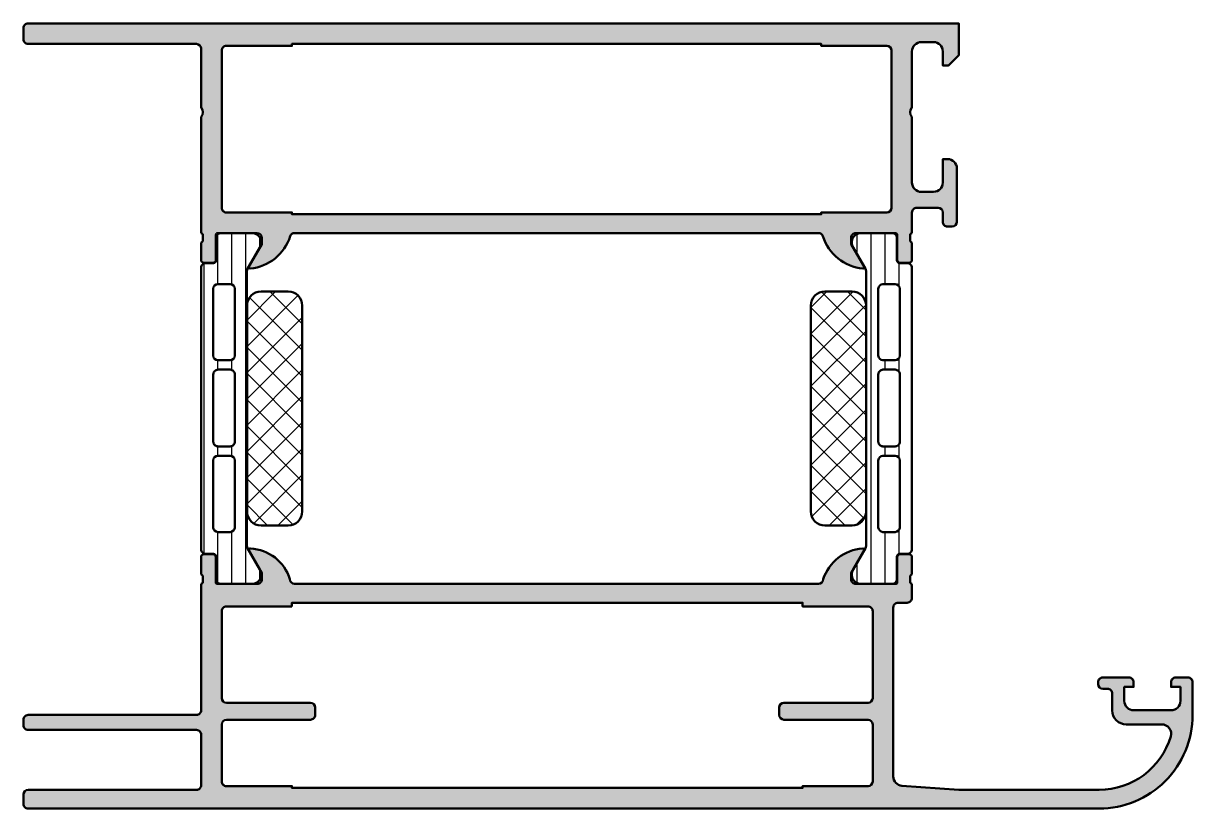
# Model space of a CAD drawing. Extents: x 0 to 125, y 11 to 95.
import ezdxf

# ---------------------------------------------------------------- set-up
doc = ezdxf.new("R2010")
doc.units = 0
for name, color, linetype, lineweight in [('0S-Alu contour', 7, 'Continuous', 50), ('0S-Alu hatch', 252, 'Continuous', 25), ('0S-Plastic contour', 254, 'Continuous', 50), ('0S-Plastic hatch', 253, 'Continuous', 25), ('0S-PT contour', 91, 'Continuous', 50), ('0S-PT hatch', 103, 'Continuous', 25)]:
    doc.layers.add(name, color=color, linetype=linetype, lineweight=lineweight)
pattern_1 = [(135, (0, 0), (-1.403165018917055, -1.403165018917055), []), (225, (0, 0), (1.403165018917055, -1.403165018917055), [])]
pattern_2 = [(90, (0, 0), (-1.4859, 0), [])]

# ---------------------------------------------------------------- blocks, each defined once
blk = doc.blocks.new('375170__E9F2CC2F_54C3_4A92_A53A_FCB53BF74B36_')
at = {"layer": '0S-Alu hatch'}
h = blk.add_hatch(color=256, dxfattribs=at)
edge = h.paths.add_edge_path()
edge.add_line((19.00003051755967, 34.99999389646745), (19.00003051755968, 21.49999430886935))
edge.add_ellipse((18.50003051755968, 21.49999430886936), major_axis=(-0.5, 0), ratio=1, start_angle=89.99995274224051, end_angle=180, ccw=False)
edge.add_line((18.50003010515793, 20.99999430886953), (0.500091552734375, 21.00000915528168))
edge.add_arc((0.4998640536478831, 20.50023665436817), 0.4997725526928994, 89.97391865984036, 180.0260813401605)
edge.add_line((9.15527343749e-05, 20.50000915528167), (9.1552734375e-05, 19.90001068116062))
edge.add_arc((0.4998751685395697, 19.89979429696577), 0.4997836626475842, 179.9751934638225, 270.024806536173)
edge.add_line((0.5000915527344288, 19.40001068116058), (18.50009155273437, 19.40001068116058))
edge.add_ellipse((18.50032925798192, 18.90024838640812), major_axis=(-0.4997623512831144, 0), ratio=1, start_angle=179.9727480312785, end_angle=270.02725196872245, ccw=False)
edge.add_line((19.00009155273437, 18.90001068116059), (19.00000000000003, 13.50000000000824))
edge.add_ellipse((18.50000287263183, 13.49999712737644), major_axis=(-0.4999971273764521, 0), ratio=1, start_angle=89.99967081875508, end_angle=180.0003291815056, ccw=False)
edge.add_line((18.50000000000005, 13.00000000000824), (0.5000000000000142, 13.00000000000824))
edge.add_arc((0.5000693414750605, 12.49993065853321), 0.5000693462826064, 90.00794484586515, 179.992055154107)
edge.add_line((2.76e-14, 12.5000000000085), (2.84e-14, 11.50000000000823))
edge.add_arc((0.4999971273682319, 11.49999712737644), 0.4999971273764556, 179.9996708184944, 270.0003291812471)
edge.add_line((0.5000000000000265, 11.00000000000824), (114.9999348397257, 10.9999527674378))
edge.add_arc((114.9999389648434, 20.99995276743696), 10.00000000000001, 269.9999763648169, 360)
edge.add_line((124.9999389648434, 20.99995276743696), (124.9999389648435, 24.49995117188381))
edge.add_arc((124.4998901367189, 24.49995117188375), 0.5000488281245908, 0, 90.0000000000016)
edge.add_line((124.4998901367189, 25.00000000000834), (123.1998901367186, 25.00000000000824))
edge.add_arc((123.1998901367186, 24.50000000000829), 0.4999999999999574, 89.99999999999186, 180)
edge.add_line((122.6998901367186, 24.50000000000829), (122.6998901367188, 24.00000000000847))
edge.add_line((122.6998901367188, 24.00000000000847), (123.6998901367188, 24.00000000000836))
edge.add_line((123.6998901367188, 24.00000000000836), (123.6998901367184, 22.50000000000826))
edge.add_ellipse((122.6998901367187, 22.50000000000806), major_axis=(-0.9999999999996447, 0), ratio=1, start_angle=90.00000000000978, end_angle=180, ccw=False)
edge.add_line((122.6998901367189, 21.50000000000842), (118.6998901367187, 21.50000000000841))
edge.add_ellipse((118.6998901367186, 22.50000000000841), major_axis=(-1.000000000000003, 0), ratio=1, start_angle=0, end_angle=90.00000000000978, ccw=False)
edge.add_line((117.6998901367185, 22.50000000000841), (117.6998901367187, 24.00000000000853))
edge.add_line((117.6998901367187, 24.00000000000853), (118.6998901367187, 24.00000000000853))
edge.add_line((118.6998901367187, 24.00000000000853), (118.6998901367187, 24.50000000000822))
edge.add_arc((118.1998901367184, 24.50000000000823), 0.5000000000002416, 0, 90.00000000000813)
edge.add_line((118.1998901367184, 25.00000000000848), (115.399901870912, 25.00000000000833))
edge.add_arc((115.399901870912, 24.50000000000837), 0.499999999999961, 89.99999999999022, 180)
edge.add_line((114.899901870912, 24.50000000000837), (114.8999018709121, 24.3000000000086))
edge.add_arc((115.399901870912, 24.30000000000842), 0.4999999999998864, 180, 269.9999999999838)
edge.add_line((115.3999018709118, 23.80000000000853), (115.8999901367187, 23.80000000000856))
edge.add_ellipse((115.8999901367187, 23.30004882813356), major_axis=(-0.4999511718750079, 0), ratio=1, start_angle=180, end_angle=270.0000000000098, ccw=False)
edge.add_line((116.3999413085937, 23.30004882813356), (116.3998413085936, 21.4838867187586))
edge.add_arc((117.8864535606818, 21.48654015184508), 1.486614620123786, 180.1022663141738, 270.5198399252657)
edge.add_line((117.899941308594, 19.99998671875831), (121.7081530195775, 19.99998671875846))
edge.add_ellipse((121.7081530195776, 18.9999867187584), major_axis=(-1.000000000000067, 0), ratio=1, start_angle=163.3987403841094, end_angle=270.00000000000324, ccw=False)
edge.add_ellipse((115.0000877288006, 20.99984879147181), major_axis=(-7.999827730365715, 0), ratio=1, start_angle=89.99891089800309, end_angle=163.399149617965, ccw=False)
edge.add_line((114.9999356647493, 13.00002106255135), (99.99987792968749, 13.00000000000833))
edge.add_line((99.99987792968749, 13.00000000000833), (93.92864990234389, 13.43365478516458))
edge.add_ellipse((93.99999211360534, 14.4312211637248), major_axis=(-1.000114188851172, 0), ratio=1, start_angle=0.005690972194997812, end_angle=85.90938486875058, ccw=False)
edge.add_line((92.9998779296876, 14.43112182618058), (92.99987792968756, 32.50000000000833))
edge.add_ellipse((93.49987505705572, 32.50000287264015), major_axis=(-0.499997127376413, 0), ratio=1, start_angle=-90.00032918124731, end_angle=0.0003291815056059022, ccw=False)
edge.add_line((93.49987792968751, 33.00000000000831), (94.49987792968753, 33.00000000000832))
edge.add_arc((94.49995299743463, 33.49992493226122), 0.4999249378889153, 269.9913965782124, 360.0086034217582)
edge.add_line((94.99987792968754, 33.50000000000807), (94.99987792968741, 34.99999389649275))
edge.add_ellipse((95.07871437623047, 35.26751448848583), major_axis=(-0.2788950563273956, 0), ratio=1, start_angle=-1.1645893741015811, end_angle=73.58012358050388, ccw=False)
edge.add_line((94.79987692968746, 35.27318289648422), (94.79987692968741, 35.72677689648423))
edge.add_ellipse((95.07874502533056, 35.73243755596129), major_axis=(-0.2789255417371292, 0), ratio=1, start_angle=-73.5754054446453, end_angle=1.1628700728862214, ccw=False)
edge.add_line((94.9998779296874, 35.99998089648421), (94.99987792968747, 37.87999189649273))
edge.add_arc((94.69987792968745, 37.87999189649271), 0.3000000000000256, 0, 90.00000000000273)
edge.add_line((94.69987792968742, 38.17999189649274), (93.71990361064466, 38.17999189649274))
edge.add_arc((93.71990361064465, 37.87999189649272), 0.3000000000000185, 89.99999999999729, 180)
edge.add_line((93.41990361064464, 37.87999189649272), (93.41990361064464, 35.11999389649272))
edge.add_ellipse((93.29990395635068, 35.11999389649273), major_axis=(-0.1199996542939629, 0), ratio=1, start_angle=90, end_angle=180, ccw=False)
edge.add_line((93.29990395635068, 34.99999424219877), (88.99993896484366, 35.00000915528176))
edge.add_ellipse((88.9998763777937, 35.49994656655453), major_axis=(-0.4999374151903972, 0), ratio=1, start_angle=-0.005424290261998976, end_angle=90.00717284547329, ccw=False)
edge.add_line((88.4999389648437, 35.49999389649236), (88.49993896484379, 36.20000610352403))
edge.add_line((88.49993896484379, 36.20000610352403), (89.88818359374999, 38.60451660157089))
edge.add_arc((89.76427319206377, 38.66238636747485), 0.136757805816762, 334.9660556419678, 464.9187876600147)
edge.add_arc((90.07895368364635, 33.98374633656797), 4.82349489250708, 94.15979931471048, 161.6786476195481)
edge.add_ellipse((84.99990127593568, 35.5000621075794), major_axis=(-0.5000682111381236, 0), ratio=1, start_angle=90.00082166178203, end_angle=179.9921846514032, ccw=False)
edge.add_line((84.9999084472656, 34.9999938964927), (29, 34.99999389649264))
edge.add_ellipse((29.00002234072732, 35.50004675709289), major_axis=(-0.5000528610993044, 0), ratio=1, start_angle=0.0060567383076772785, end_angle=89.99744021185228, ccw=False)
edge.add_arc((24.02202366045532, 34.11344144167603), 4.687699488493861, 17.2046315120281, 86.95772332088903)
edge.add_arc((24.23271141164678, 38.66484806742818), 0.1351674869144616, 73.62730911676562, 206.5094870657153)
edge.add_line((24.11175537109374, 38.60451660157077), (25.49996948242186, 36.20000610352389))
edge.add_line((25.49996948242186, 36.20000610352389), (25.49996948242188, 35.49999389649265))
edge.add_ellipse((25.00002050722892, 35.49995813133334), major_axis=(-0.4999489764722381, 0), ratio=1, start_angle=89.99764980483258, end_angle=180.0040988036674, ccw=False)
edge.add_line((24.99999999999997, 35.0000091552817), (20.70000483660246, 34.99999389646746))
edge.add_ellipse((20.70000483660246, 35.11999389646746), major_axis=(-0.1200000000000045, 0), ratio=1, start_angle=0, end_angle=89.9999999999983, ccw=False)
edge.add_line((20.58000483660245, 35.11999389646746), (20.58000483660245, 37.87999189646746))
edge.add_arc((20.28000483660247, 37.87999189646745), 0.2999999999999865, 0, 89.99999999999864)
edge.add_line((20.28000483660248, 38.17999189646744), (19.30003051755967, 38.17999189646744))
edge.add_arc((19.30003051755966, 37.87999189646746), 0.2999999999999829, 89.99999999999935, 180)
edge.add_line((19.00003051755968, 37.87999189646746), (19.00003051755968, 35.99998089645894))
edge.add_ellipse((18.92116342191651, 35.73243755593602), major_axis=(-0.2789255417371364, 0), ratio=1, start_angle=178.8371299271139, end_angle=253.575405444645, ccw=False)
edge.add_line((19.20003151755967, 35.72677689645896), (19.20003151755968, 35.27318289645895))
edge.add_ellipse((18.92119407101663, 35.26751448846057), major_axis=(-0.2788950563274343, 0), ratio=1, start_angle=106.4198764194922, end_angle=181.1645893740982, ccw=False)
edge = h.paths.add_edge_path()
edge.add_line((28.69998168945313, 32.59999694825046), (28.69998168945314, 32.99999389649265))
edge.add_line((28.69998168945314, 32.99999389649265), (83.29995727539067, 32.99999389649267))
edge.add_line((83.29995727539067, 32.99999389649267), (83.29995727539065, 32.59999694825052))
edge.add_line((83.29995727539065, 32.59999694825052), (90.29992675781241, 32.59999694825052))
edge.add_ellipse((90.29992963044425, 32.0999998208823), major_axis=(-0.499997127376477, 0), ratio=1, start_angle=179.9996708184945, end_angle=270.00032918125214, ccw=False)
edge.add_line((90.7999267578125, 32.09999694824825), (90.79992675781253, 22.79999694825055))
edge.add_ellipse((90.29992675781254, 22.79999694825054), major_axis=(-0.5, 0), ratio=1, start_angle=90.00000000000159, end_angle=180, ccw=False)
edge.add_line((90.29992675781256, 22.29999694825055), (81.29992675781251, 22.29999694825057))
edge.add_arc((81.29992675781251, 21.79999694825057), 0.4999999999999929, 90, 180)
edge.add_line((80.7999267578125, 21.79999694825057), (80.79992675781251, 20.99999694825053))
edge.add_arc((81.29992675781251, 20.99999694825052), 0.5, 180, 269.9999999999984)
edge.add_line((81.29992675781251, 20.49999694825053), (90.2998650127458, 20.49999694825053))
edge.add_ellipse((90.2998650127458, 19.99999694825053), major_axis=(-0.4999999999999929, 0), ratio=1, start_angle=180.0005615442633, end_angle=270, ccw=False)
edge.add_line((90.7998650127218, 20.00000184864868), (90.7999267578125, 13.89999389649268))
edge.add_ellipse((90.29985741633746, 13.90006323796774), major_axis=(-0.5000693462826135, 0), ratio=1, start_angle=90.00794484586612, end_angle=179.9920551541988, ccw=False)
edge.add_line((90.29992675781251, 13.3999938964927), (83.29995727539065, 13.3999938964927))
edge.add_line((83.29995727539065, 13.3999938964927), (83.29995727539067, 13.19999694825051))
edge.add_line((83.29995727539067, 13.19999694825051), (28.69998168945314, 13.19999694825046))
edge.add_line((28.69998168945314, 13.19999694825046), (28.69998168945313, 13.39999389649264))
edge.add_line((28.69998168945313, 13.39999389649264), (21.70001220703126, 13.39999389649262))
edge.add_ellipse((21.70000933439946, 13.89999102386906), major_axis=(-0.4999971273847015, 0), ratio=1, start_angle=-0.0003291815056059022, end_angle=90.00032918124731, ccw=False)
edge.add_line((21.20001220702301, 13.89999389650312), (21.20001220703065, 19.99999694825105))
edge.add_ellipse((21.70001220703065, 19.99999694825044), major_axis=(-0.5, 0), ratio=1, start_angle=270, end_angle=360, ccw=False)
edge.add_line((21.70001220703065, 20.49999694825044), (30.70001220703125, 20.49999694825044))
edge.add_arc((30.70001220703125, 20.99999694825045), 0.5000000000000071, 269.9999999999996, 360)
edge.add_line((31.20001220703126, 20.99999694825045), (31.20001220703125, 21.79999694825049))
edge.add_arc((30.70001220703126, 21.79999694825049), 0.4999999999999929, 0, 90)
edge.add_line((30.70001220703126, 22.29999694825048), (21.70001220703125, 22.29999694825045))
edge.add_ellipse((21.70001220703125, 22.79999694825045), major_axis=(-0.5, 0), ratio=1, start_angle=0, end_angle=89.9999999999996, ccw=False)
edge.add_line((21.20001220703125, 22.79999694825045), (21.20001220703125, 32.09999694825046))
edge.add_ellipse((21.69993713928405, 32.10007201599764), major_axis=(-0.4999249378888087, 0), ratio=1, start_angle=-90.00860342179698, end_angle=0.00860342180050111, ccw=False)
edge.add_line((21.70001220703124, 32.59999694825044), (28.69998168945313, 32.59999694825046))
at = {"layer": '0S-Alu contour', "color": 7}
for points in [[(19.00003051755968, 37.87999189646746), (19.00003051755968, 35.99998089645894)], [(20.28000483660248, 38.17999189646744), (19.30003051755967, 38.17999189646744)], [(20.58000483660245, 35.11999389646746), (20.58000483660245, 37.87999189646746)], [(24.11175537109374, 38.60451660157077), (25.49996948242186, 36.20000610352389), (25.49996948242188, 35.49999389649265)], [(88.4999389648437, 35.49999389649236), (88.49993896484379, 36.20000610352403), (89.88818359374999, 38.60451660157089)], [(93.41990361064464, 37.87999189649272), (93.41990361064464, 35.11999389649272)], [(94.69987792968742, 38.17999189649274), (93.71990361064466, 38.17999189649274)], [(94.9998779296874, 35.99998089648421), (94.99987792968747, 37.87999189649273)], [(19.20003151755967, 35.72677689645896), (19.20003151755968, 35.27318289645895)], [(94.79987692968746, 35.27318289648422), (94.79987692968741, 35.72677689648423)], [(19.00003051755967, 34.99999389646745), (19.00003051755968, 21.49999430886935)], [(24.99999999999997, 35.0000091552817), (20.70000483660246, 34.99999389646746)], [(84.9999084472656, 34.9999938964927), (29, 34.99999389649264)], [(93.29990395635068, 34.99999424219877), (88.99993896484366, 35.00000915528176)], [(94.99987792968754, 33.50000000000807), (94.99987792968741, 34.99999389649275)], [(21.70001220703124, 32.59999694825044), (28.69998168945313, 32.59999694825046)], [(28.69998168945313, 32.59999694825046), (28.69998168945314, 32.99999389649265), (83.29995727539067, 32.99999389649267), (83.29995727539065, 32.59999694825052), (90.29992675781241, 32.59999694825052)], [(93.49987792968751, 33.00000000000831), (94.49987792968753, 33.00000000000832)], [(21.20001220703125, 22.79999694825045), (21.20001220703125, 32.09999694825046)], [(90.7999267578125, 32.09999694824825), (90.79992675781253, 22.79999694825055)], [(92.9998779296876, 14.43112182618058), (92.99987792968756, 32.50000000000833)], [(114.899901870912, 24.50000000000837), (114.8999018709121, 24.3000000000086)], [(118.1998901367184, 25.00000000000848), (115.399901870912, 25.00000000000833)], [(115.3999018709118, 23.80000000000853), (115.8999901367187, 23.80000000000856)], [(117.6998901367185, 22.50000000000841), (117.6998901367187, 24.00000000000853), (118.6998901367187, 24.00000000000853), (118.6998901367187, 24.50000000000822)], [(122.6998901367186, 24.50000000000829), (122.6998901367188, 24.00000000000847), (123.6998901367188, 24.00000000000836), (123.6998901367184, 22.50000000000826)], [(124.4998901367189, 25.00000000000834), (123.1998901367186, 25.00000000000824)], [(124.9999389648434, 20.99995276743696), (124.9999389648435, 24.49995117188381)], [(116.3999413085937, 23.30004882813356), (116.3998413085936, 21.4838867187586)], [(30.70001220703126, 22.29999694825048), (21.70001220703125, 22.29999694825045)], [(31.20001220703126, 20.99999694825045), (31.20001220703125, 21.79999694825049)], [(80.7999267578125, 21.79999694825057), (80.79992675781251, 20.99999694825053)], [(90.29992675781256, 22.29999694825055), (81.29992675781251, 22.29999694825057)], [(122.6998901367189, 21.50000000000842), (118.6998901367187, 21.50000000000841)], [(9.15527343749e-05, 20.50000915528167), (9.1552734375e-05, 19.90001068116062)], [(18.50003010515793, 20.99999430886953), (0.500091552734375, 21.00000915528168)], [(21.70001220703065, 20.49999694825044), (30.70001220703125, 20.49999694825044)], [(81.29992675781251, 20.49999694825053), (90.2998650127458, 20.49999694825053)], [(0.5000915527344288, 19.40001068116058), (18.50009155273437, 19.40001068116058)], [(19.00009155273437, 18.90001068116059), (19.00000000000003, 13.50000000000824)], [(21.20001220702301, 13.89999389650312), (21.20001220703065, 19.99999694825105)], [(90.7998650127218, 20.00000184864868), (90.7999267578125, 13.89999389649268)], [(117.899941308594, 19.99998671875831), (121.7081530195775, 19.99998671875846)], [(18.50000000000005, 13.00000000000824), (0.5000000000000142, 13.00000000000824)], [(90.29992675781251, 13.3999938964927), (83.29995727539065, 13.3999938964927), (83.29995727539067, 13.19999694825051), (28.69998168945314, 13.19999694825046), (28.69998168945313, 13.39999389649264), (21.70001220703126, 13.39999389649262)], [(114.9999356647493, 13.00002106255135), (99.99987792968749, 13.00000000000833), (93.92864990234389, 13.43365478516458)], [(2.76e-14, 12.5000000000085), (2.84e-14, 11.50000000000823)], [(0.5000000000000265, 11.00000000000824), (114.9999348397257, 10.9999527674378)]]:
    blk.add_lwpolyline(points, dxfattribs=at)
for centre, radius, start, end in [((24.23271141164678, 38.66484806742818), 0.1351674869144616, 73.62730911676562, 206.5094870657153), ((24.02202366045532, 34.11344144167603), 4.687699488493861, 17.2046315120281, 86.95772332088903), ((90.07895368364635, 33.98374633656797), 4.82349489250708, 94.15979931471048, 161.6786476195481), ((89.76427319206377, 38.66238636747485), 0.136757805816762, 334.9660556419678, 104.9187876600147), ((19.30003051755966, 37.87999189646746), 0.2999999999999829, 89.99999999999935, 180), ((20.28000483660247, 37.87999189646745), 0.2999999999999865, 0, 89.99999999999864), ((93.71990361064465, 37.87999189649272), 0.3000000000000185, 89.99999999999729, 180), ((94.69987792968745, 37.87999189649271), 0.3000000000000256, 0, 90.00000000000273), ((94.49995299743463, 33.49992493226122), 0.4999249378889153, 269.9913965782124, 0.0086034217581315), ((115.399901870912, 24.50000000000837), 0.499999999999961, 89.99999999999022, 180), ((115.399901870912, 24.30000000000842), 0.4999999999998864, 180, 269.9999999999838), ((118.1998901367184, 24.50000000000823), 0.5000000000002416, 0, 90.00000000000813), ((123.1998901367186, 24.50000000000829), 0.4999999999999574, 89.99999999999186, 180), ((124.4998901367189, 24.49995117188375), 0.5000488281245908, 0, 90.0000000000016), ((30.70001220703126, 21.79999694825049), 0.4999999999999929, 0, 90), ((81.29992675781251, 21.79999694825057), 0.4999999999999929, 90, 180), ((117.8864535606818, 21.48654015184508), 1.486614620123786, 180.1022663141738, 270.5198399252657), ((0.4998640536478831, 20.50023665436817), 0.4997725526928994, 89.97391865984036, 180.0260813401605), ((30.70001220703125, 20.99999694825045), 0.5000000000000071, 269.9999999999996, 0), ((81.29992675781251, 20.99999694825052), 0.5, 180, 269.9999999999984), ((114.9999389648434, 20.99995276743696), 10.00000000000001, 269.9999763648169, 0), ((0.4998751685395697, 19.89979429696577), 0.4997836626475842, 179.9751934638225, 270.024806536173), ((0.5000693414750605, 12.49993065853321), 0.5000693462826064, 90.00794484586515, 179.992055154107), ((0.4999971273682319, 11.49999712737644), 0.4999971273764556, 179.9996708184944, 270.0003291812471)]:
    blk.add_arc(centre, radius, start, end, dxfattribs=at)
at = {"layer": '0S-Alu contour', "color": 7, "extrusion": (0, 0, -1)}
for centre, radius, start, end in [((-18.92116342191651, 35.73243755593602), 0.2789255417371365, 106.424594555355, 181.1628700728862), ((-18.92119407101663, 35.26751448846057), 0.2788950563274343, 178.8354106259018, 253.5801235805078), ((-20.70000483660246, 35.11999389646746), 0.1200000000000045, 270.0000000000017, 0), ((-25.00002050722892, 35.49995813133334), 0.4999489764722381, 179.9959011963326, 270.0023501951674), ((-29.00002234072732, 35.50004675709289), 0.5000528610993044, 270.0025597881477, 359.9939432616923), ((-84.99990127593568, 35.5000621075794), 0.5000682111381236, 180.0078153485969, 269.999178338218), ((-88.9998763777937, 35.49994656655453), 0.4999374151903972, 269.9928271545267, 0.0054242902620318), ((-93.29990395635068, 35.11999389649273), 0.119999654293963, 180, 270), ((-95.07871437623047, 35.26751448848583), 0.2788950563273956, 286.4198764194961, 1.164589374101618), ((-95.07874502533056, 35.73243755596129), 0.2789255417371292, 358.8371299271138, 73.57540544464531), ((-21.69993713928405, 32.10007201599764), 0.4999249378888087, 359.9913965781995, 90.008603421797), ((-90.29992963044425, 32.0999998208823), 0.499997127376477, 89.99967081874784, 180.0003291815056), ((-93.49987505705572, 32.50000287264015), 0.499997127376413, 359.9996708184944, 90.0003291812473), ((-115.8999901367187, 23.30004882813356), 0.4999511718750079, 89.99999999999022, 180), ((-21.70001220703125, 22.79999694825045), 0.5, 270.0000000000004, 0), ((-90.29992675781254, 22.79999694825054), 0.5, 180, 269.9999999999984), ((-18.50003051755968, 21.49999430886936), 0.5, 180, 270.0000472577595), ((-118.6998901367186, 22.50000000000841), 1.000000000000003, 269.9999999999902, 0), ((-122.6998901367187, 22.50000000000806), 0.9999999999996447, 180, 269.9999999999902), ((-21.70001220703065, 19.99999694825044), 0.5, 0, 90), ((-90.2998650127458, 19.99999694825053), 0.4999999999999929, 90, 179.9994384557367), ((-18.50032925798192, 18.90024838640812), 0.4997623512831144, 89.97274803127758, 180.0272519687215), ((-121.7081530195776, 18.9999867187584), 1.000000000000067, 89.99999999999675, 196.6012596158907), ((-115.0000877288006, 20.99984879147181), 7.999827730365715, 196.600850382035, 270.0010891019969), ((-21.70000933439946, 13.89999102386906), 0.4999971273847015, 269.9996708187527, 0.0003291815055843), ((-90.29985741633746, 13.90006323796774), 0.5000693462826135, 180.0079448458012, 269.9920551541339), ((-93.99999211360534, 14.4312211637248), 1.000114188851172, 274.0906151312494, 359.994309027805), ((-18.50000287263183, 13.49999712737644), 0.4999971273764521, 179.9996708184944, 270.0003291812449)]:
    blk.add_arc(centre, radius, start, end, dxfattribs=at)
blk = doc.blocks.new('371150__81ABCA88_5A7A_4499_8E2E_5265EED83A6A_')
at = {"layer": '0S-PT hatch'}
h = blk.add_hatch(dxfattribs=at)
h.set_pattern_fill('ANSI37', color=256, scale=0.625, angle=90, style=0)
h.set_pattern_definition(pattern_1)
edge = h.paths.add_edge_path()
edge.add_line((29.81008791966711, 64.75122804574937), (29.8100879196671, 42.75122804574936))
edge.add_ellipse((28.31008569182099, 42.75123027359547), major_axis=(-1.500002227847757, 0), ratio=1, start_angle=90.00008509732658, end_angle=179.9999149091304, ccw=False)
edge.add_line((28.31008791966711, 41.25122804574937), (25.41005501790368, 41.25122804574937))
edge.add_ellipse((25.41005501790368, 42.75122804574936), major_axis=(-1.5, 0), ratio=1, start_angle=0, end_angle=90, ccw=False)
edge.add_line((23.91005501790368, 42.75122804574936), (23.91005501790369, 64.75122804574937))
edge.add_ellipse((25.41005501790368, 64.75122804574937), major_axis=(-1.5, 0), ratio=1, start_angle=270, end_angle=360, ccw=False)
edge.add_line((25.41005501790368, 66.25122804574937), (28.31008791966711, 66.25122804574937))
edge.add_ellipse((28.31008464780678, 64.75122477388905), major_axis=(-1.50000327186389, 0), ratio=1, start_angle=180.0001249779982, end_angle=269.99987502441405, ccw=False)
at = {"layer": '0S-PT contour', "color": 7}
for points in [[(25.41005501790368, 66.25122804574937), (28.31008791966711, 66.25122804574937)], [(23.91005501790368, 42.75122804574936), (23.91005501790369, 64.75122804574937)], [(29.81008791966711, 64.75122804574937), (29.8100879196671, 42.75122804574936)], [(28.31008791966711, 41.25122804574937), (25.41005501790368, 41.25122804574937)]]:
    blk.add_lwpolyline(points, dxfattribs=at)
at = {"layer": '0S-PT contour', "color": 7, "extrusion": (0, 0, -1)}
for centre, radius, start, end in [((-25.41005501790368, 64.75122804574937), 1.5, 0, 90), ((-28.31008464780678, 64.75122477388905), 1.50000327186389, 90.00012497558595, 179.9998750220018), ((-25.41005501790368, 42.75122804574936), 1.5, 270, 0), ((-28.31008569182099, 42.75123027359547), 1.500002227847757, 180.0000850908697, 269.9999149026734)]:
    blk.add_arc(centre, radius, start, end, dxfattribs=at)
blk = doc.blocks.new('371150__21AAF4E1_6DD3_43CC_9324_70ACDE84470E_')
at = {"layer": '0S-PT hatch'}
h = blk.add_hatch(dxfattribs=at)
h.set_pattern_fill('ANSI37', color=256, scale=0.625, angle=90, style=0)
h.set_pattern_definition(pattern_1)
edge = h.paths.add_edge_path()
edge.add_line((84.18991205463314, 64.75122804574937), (84.18991205463315, 42.75122804574936))
edge.add_arc((85.68991428247915, 42.75123027359541), 1.50000222784765, 180.0000850908697, 269.9999149026772)
edge.add_line((85.68991205463314, 41.25122804574941), (88.58994495639656, 41.25122804574937))
edge.add_arc((88.58994495639654, 42.7512280457494), 1.500000000000028, 270.0000000000005, 360)
edge.add_line((90.08994495639658, 42.7512280457494), (90.08994495639656, 64.75122804574937))
edge.add_arc((88.5899449563966, 64.75122804574939), 1.499999999999971, 0, 90.0000000000011)
edge.add_line((88.58994495639656, 66.25122804574934), (85.68991205463314, 66.25122804574937))
edge.add_arc((85.68991532649348, 64.75122477388905), 1.50000327186389, 90.00012497558582, 179.9998750220018)
at = {"layer": '0S-PT contour', "color": 7}
for points in [[(88.58994495639656, 66.25122804574934), (85.68991205463314, 66.25122804574937)], [(84.18991205463314, 64.75122804574937), (84.18991205463315, 42.75122804574936)], [(90.08994495639658, 42.7512280457494), (90.08994495639656, 64.75122804574937)], [(85.68991205463314, 41.25122804574941), (88.58994495639656, 41.25122804574937)]]:
    blk.add_lwpolyline(points, dxfattribs=at)
for centre, radius, start, end in [((85.68991532649348, 64.75122477388905), 1.50000327186389, 90.00012497558582, 179.9998750220018), ((88.5899449563966, 64.75122804574939), 1.499999999999971, 0, 90.0000000000011), ((85.68991428247915, 42.75123027359541), 1.50000222784765, 180.0000850908697, 269.9999149026772), ((88.58994495639654, 42.7512280457494), 1.500000000000028, 270.0000000000005, 0)]:
    blk.add_arc(centre, radius, start, end, dxfattribs=at)
blk = doc.blocks.new('244383__29A392D7_8D23_4B53_94BF_26B4B7532ED0___50DD72C2_E42E_42F2_9A45_70656BFBBAF8_')
at = {"layer": '0S-Plastic hatch'}
h = blk.add_hatch(dxfattribs=at)
h.set_pattern_fill('ANSI31', color=256, scale=0.4680000000000001, angle=45, style=0)
h.set_pattern_definition(pattern_2)
edge = h.paths.add_edge_path()
edge.add_line((94.99996945674057, 68.79246519503128), (94.99996945674057, 38.70999089646745))
edge.add_ellipse((94.49997213564978, 38.70998821755824), major_axis=(-0.4999973210979648, 0), ratio=1, start_angle=89.99969301797222, end_angle=180.000306982385, ccw=False)
edge.add_line((94.49996945674056, 38.20999089646745), (93.68963812340724, 38.20999089646745))
edge.add_arc((93.68963812340725, 37.90999089646744), 0.3000000000000114, 90.00000000000273, 180)
edge.add_line((93.38963812340724, 37.90999089646744), (93.38997007380426, 35.50999251353115))
edge.add_ellipse((92.88997409636563, 35.50998987390606), major_axis=(-0.4999959774455833, 0), ratio=1, start_angle=89.99969751881332, end_angle=180.0003024817733, ccw=False)
edge.add_line((92.88997145674057, 35.00999389646745), (89.41342995864109, 35.00999389646745))
edge.add_ellipse((89.55574060763249, 35.9998119711903), major_axis=(-0.9999960709244854, 0), ratio=1, start_angle=-32.72701609983892, end_angle=81.81839194809862, ccw=False)
edge.add_line((88.71448795864112, 36.54044689646744), (90.03295767312771, 38.82410374321772))
edge.add_arc((89.59994495642808, 39.07410371750881), 0.4999999999691431, 330.0000033997346, 360.0000599042538)
edge.add_line((90.09994495639693, 39.07410424027204), (90.09994495639707, 68.42835289675014))
edge.add_arc((89.59994495638186, 68.42835237397735), 0.500000000015479, 5.98981694121e-05, 29.99999659886905)
edge.add_line((90.03295767312773, 68.67835234828105), (88.71448795864109, 70.9620091950313))
edge.add_ellipse((89.5557406076324, 71.50264412030847), major_axis=(-0.9999960709244495, 0), ratio=1, start_angle=-81.81839194810402, end_angle=32.72701609984318, ccw=False)
edge.add_line((89.4134299586411, 72.49246219503131), (92.88997145674057, 72.4924621950313))
edge.add_ellipse((92.88997409636559, 71.99246621759264), major_axis=(-0.4999959774456259, 0), ratio=1, start_angle=179.9996975194317, end_angle=270.00030248117855, ccw=False)
edge.add_line((93.38997007380426, 71.99246357797296), (93.38963812340724, 69.59246519503128))
edge.add_arc((93.6896381234072, 69.59246519503128), 0.2999999999999687, 180, 270.0000000000054)
edge.add_line((93.68963812340724, 69.29246519503131), (94.49996945674056, 69.29246519503128))
edge.add_ellipse((94.49997213564968, 68.79246787394044), major_axis=(-0.4999973210980217, 0), ratio=1, start_angle=179.9996930176151, end_angle=270.00030698201476, ccw=False)
edge = h.paths.add_edge_path()
edge.add_line((93.69996449763411, 59.40082092283464), (93.69996449763411, 66.55084533689714))
edge.add_arc((93.19995217288569, 66.55083301275769), 0.5000123249003061, 0.0014122074232716, 89.99683923734638)
edge.add_line((93.19997975642319, 67.05084533689717), (91.89997098261946, 67.05084533689718))
edge.add_arc((91.90001454205077, 66.55080177746589), 0.5000435613285493, 90.00499110830954, 179.9950088916195)
edge.add_line((91.39997098261948, 66.55084533689714), (91.39995572383042, 59.40082092283406))
edge.add_arc((91.89999928326174, 59.40086448226597), 0.5000435613285777, 180.0049911083805, 269.9950088916872)
edge.add_line((91.89995572383042, 58.90082092283464), (93.19996449763413, 58.90082092283464))
edge.add_arc((93.19992093820285, 59.4008644822659), 0.500043561328535, 270.004991108308, 359.9950088916195)
edge = h.paths.add_edge_path()
edge.add_line((93.69996449763411, 50.20084724424577), (93.69996449763411, 57.40082092283464))
edge.add_arc((93.20001527156835, 57.40087169676886), 0.4999492286440346, 359.9941811448113, 450.0058188551524)
edge.add_line((93.19996449763413, 57.90082092283464), (91.89995572383042, 57.90082092283465))
edge.add_arc((91.8999049498962, 57.40087169676885), 0.4999492286440488, 89.99418114484916, 180.0058188551886)
edge.add_line((91.39995572383042, 57.40082092283464), (91.39995572383042, 50.20084724424608))
edge.add_arc((91.89990494989617, 50.20079647031154), 0.4999492286440204, 179.9941811448113, 270.0058188551557)
edge.add_line((91.89995572383042, 49.70084724424578), (93.19996449763413, 49.70084724424577))
edge.add_arc((93.20001527156829, 50.20079647031161), 0.4999492286440914, 269.9941811448541, 360.0058188551886)
edge = h.paths.add_edge_path()
edge.add_line((93.69996449763411, 41.05082139967179), (93.69996449763411, 48.20084724424577))
edge.add_arc((93.19992093820277, 48.20080368481443), 0.5000435613286203, 0.0049911083804904, 89.99500889168229)
edge.add_line((93.19996449763413, 48.70084724424579), (91.89995572383042, 48.70084724424578))
edge.add_arc((91.8999992832617, 48.20080368481447), 0.5000435613285635, 90.00499110831119, 179.9950088916195)
edge.add_line((91.39995572383042, 48.20084724424577), (91.39995572383042, 41.05082139967116))
edge.add_arc((91.89999928326168, 41.05086495910307), 0.500043561328535, 180.0049911083805, 269.9950088916937)
edge.add_line((91.89995572383042, 40.55082139967179), (93.19996449763413, 40.55082139967178))
edge.add_arc((93.19992093820282, 41.05086495910309), 0.5000435613285635, 270.0049911083112, 359.9950088916195)
at = {"layer": '0S-Alu contour', "color": 7}
for points in [[(91.39997098261948, 66.55084533689714), (91.39995572383042, 59.40082092283406)], [(93.19997975642319, 67.05084533689717), (91.89997098261946, 67.05084533689718)], [(93.69996449763411, 59.40082092283464), (93.69996449763411, 66.55084533689714)], [(91.89995572383042, 58.90082092283464), (93.19996449763413, 58.90082092283464)], [(93.19996449763413, 57.90082092283464), (91.89995572383042, 57.90082092283465)], [(91.39995572383042, 57.40082092283464), (91.39995572383042, 50.20084724424608)], [(93.69996449763411, 50.20084724424577), (93.69996449763411, 57.40082092283464)], [(91.89995572383042, 49.70084724424578), (93.19996449763413, 49.70084724424577)], [(91.39995572383042, 48.20084724424577), (91.39995572383042, 41.05082139967116)], [(93.19996449763413, 48.70084724424579), (91.89995572383042, 48.70084724424578)], [(93.69996449763411, 41.05082139967179), (93.69996449763411, 48.20084724424577)], [(91.89995572383042, 40.55082139967179), (93.19996449763413, 40.55082139967178)]]:
    blk.add_lwpolyline(points, dxfattribs=at)
for centre, radius, start, end in [((91.90001454205077, 66.55080177746589), 0.5000435613285493, 90.00499110830954, 179.9950088916195), ((93.19995217288569, 66.55083301275769), 0.5000123249003061, 0.0014122074232716, 89.99683923734638), ((91.89999928326174, 59.40086448226597), 0.5000435613285777, 180.0049911083805, 269.9950088916872), ((93.19992093820285, 59.4008644822659), 0.500043561328535, 270.004991108308, 359.9950088916195), ((91.8999049498962, 57.40087169676885), 0.4999492286440488, 89.99418114484916, 180.0058188551886), ((93.20001527156835, 57.40087169676886), 0.4999492286440346, 359.9941811448113, 90.00581885515248), ((91.89990494989617, 50.20079647031154), 0.4999492286440204, 179.9941811448113, 270.0058188551557), ((93.20001527156829, 50.20079647031161), 0.4999492286440914, 269.9941811448541, 0.0058188551886833), ((91.8999992832617, 48.20080368481447), 0.5000435613285635, 90.00499110831119, 179.9950088916195), ((93.19992093820277, 48.20080368481443), 0.5000435613286203, 0.0049911083804904, 89.99500889168229), ((91.89999928326168, 41.05086495910307), 0.500043561328535, 180.0049911083805, 269.9950088916937), ((93.19992093820282, 41.05086495910309), 0.5000435613285635, 270.0049911083112, 359.9950088916195)]:
    blk.add_arc(centre, radius, start, end, dxfattribs=at)
at = {"layer": '0S-Plastic contour', "color": 7}
for points in [[(89.4134299586411, 72.49246219503131), (92.88997145674057, 72.4924621950313)], [(93.38997007380426, 71.99246357797296), (93.38963812340724, 69.59246519503128)], [(90.03295767312773, 68.67835234828105), (88.71448795864109, 70.9620091950313)], [(93.68963812340724, 69.29246519503131), (94.49996945674056, 69.29246519503128)], [(94.99996945674057, 68.79246519503128), (94.99996945674057, 38.70999089646745)], [(90.09994495639693, 39.07410424027204), (90.09994495639707, 68.42835289675014)], [(88.71448795864112, 36.54044689646744), (90.03295767312771, 38.82410374321772)], [(93.38963812340724, 37.90999089646744), (93.38997007380426, 35.50999251353115)], [(94.49996945674056, 38.20999089646745), (93.68963812340724, 38.20999089646745)], [(92.88997145674057, 35.00999389646745), (89.41342995864109, 35.00999389646745)]]:
    blk.add_lwpolyline(points, dxfattribs=at)
at = {"layer": '0S-Plastic contour', "color": 7, "extrusion": (0, 0, -1)}
for centre, radius, start, end in [((-89.5557406076324, 71.50264412030847), 0.9999960709244495, 327.2729839001568, 81.81839194810406), ((-92.88997409636559, 71.99246621759264), 0.4999959774456259, 89.99969751882145, 180.0003024805684), ((-94.49997213564968, 68.79246787394044), 0.4999973210980217, 89.99969301798522, 180.0003069823849), ((-94.49997213564978, 38.70998821755824), 0.4999973210979648, 179.999693017615, 270.0003069820278), ((-89.55574060763249, 35.9998119711903), 0.9999960709244854, 278.1816080519014, 32.72701609983889), ((-92.88997409636563, 35.50998987390606), 0.4999959774455833, 179.9996975182267, 270.0003024811867)]:
    blk.add_arc(centre, radius, start, end, dxfattribs=at)
at = {"layer": '0S-Plastic contour', "color": 7}
for centre, radius, start, end in [((93.6896381234072, 69.59246519503128), 0.2999999999999687, 180, 270.0000000000054), ((89.59994495638186, 68.42835237397735), 0.500000000015479, 5.98981694121e-05, 29.99999659886905), ((89.59994495642808, 39.07410371750881), 0.4999999999691431, 330.0000033997346, 5.9904253842e-05), ((93.68963812340725, 37.90999089646744), 0.3000000000000114, 90.00000000000273, 180)]:
    blk.add_arc(centre, radius, start, end, dxfattribs=at)
blk = doc.blocks.new('244383__960230BF_58CE_413C_B332_B7095B851CBA___30F99B64_5E93_466C_BAF2_2266280B2979_')
at = {"layer": '0S-Plastic hatch'}
h = blk.add_hatch(dxfattribs=at)
h.set_pattern_fill('ANSI31', color=256, scale=0.4680000000000001, angle=45, style=0)
h.set_pattern_definition(pattern_2)
edge = h.paths.add_edge_path()
edge.add_line((19.00003051755967, 68.79246519503128), (19.00003051755967, 38.70999089646745))
edge.add_arc((19.50002783865048, 38.70998821755826), 0.4999973210979826, 179.999693017615, 270.0003069820257)
edge.add_line((19.50003051755967, 38.20999089646745), (20.31036185089301, 38.20999089646745))
edge.add_ellipse((20.31036185089301, 37.90999089646745), major_axis=(-0.2999999999999971, 0), ratio=1, start_angle=180, end_angle=270, ccw=False)
edge.add_line((20.61036185089301, 37.90999089646745), (20.61002990049599, 35.50999251353115))
edge.add_arc((21.11002587793461, 35.50998987390606), 0.4999959774455833, 179.9996975182267, 270.0003024811859)
edge.add_line((21.11002851755968, 35.00999389646745), (24.58657001565915, 35.00999389646745))
edge.add_arc((24.4442593666678, 35.9998119711903), 0.9999960709244737, 278.1816080518996, 392.7270160998407)
edge.add_line((25.28551201565915, 36.54044689646745), (23.96704230117254, 38.82410374321772))
edge.add_ellipse((24.40005501790292, 39.07410371751728), major_axis=(-0.5000000000000071, 0), ratio=1, start_angle=-5.991033771124421e-05, end_angle=29.999996599344172, ccw=False)
edge.add_line((23.90005501790319, 39.0741042403336), (23.90005501790319, 68.42835289675014))
edge.add_ellipse((24.40005501790295, 68.42835237398147), major_axis=(-0.5000000000000352, 0), ratio=1, start_angle=330.0000034006559, end_angle=359.9999401018306, ccw=False)
edge.add_line((23.96704230117254, 68.67835234828102), (25.28551201565915, 70.9620091950313))
edge.add_arc((24.4442593666678, 71.50264412030845), 0.999996070924473, 327.2729839001597, 441.8183919481005)
edge.add_line((24.58657001565915, 72.4924621950313), (21.11002851755967, 72.4924621950313))
edge.add_arc((21.1100258779346, 71.99246621759268), 0.4999959774455833, 89.99969751881414, 180.0003024817733)
edge.add_line((20.61002990049598, 71.99246357796248), (20.61036185089301, 69.59246519503128))
edge.add_ellipse((20.31036185089301, 69.59246519503128), major_axis=(-0.3000000000000043, 0), ratio=1, start_angle=90, end_angle=180, ccw=False)
edge.add_line((20.31036185089301, 69.29246519503127), (19.50003051755967, 69.29246519503128))
edge.add_arc((19.50002783865048, 68.79246787394048), 0.499997321097979, 89.99969301797381, 180.0003069823849)
edge = h.paths.add_edge_path()
edge.add_line((20.30003547666612, 59.40082092283464), (20.30003547666612, 66.55084533689714))
edge.add_ellipse((20.80004780141452, 66.5508330127577), major_axis=(-0.5000123249002741, 0), ratio=1, start_angle=270.00316076264994, end_angle=359.99858779257676, ccw=False)
edge.add_line((20.80002021787706, 67.05084533689715), (22.10002899168077, 67.05084533689715))
edge.add_ellipse((22.09998543224946, 66.55080177746585), major_axis=(-0.5000435613285635, 0), ratio=1, start_angle=180.0049911083805, end_angle=269.9950088916888, ccw=False)
edge.add_line((22.60002899168077, 66.55084533689714), (22.60004425046983, 59.40082092283404))
edge.add_ellipse((22.10000069103853, 59.40086448226594), major_axis=(-0.5000435613285599, 0), ratio=1, start_angle=90.00499110831078, end_angle=179.9950088916196, ccw=False)
edge.add_line((22.10004425046983, 58.90082092283464), (20.80003547666612, 58.90082092283464))
edge.add_ellipse((20.80007903609743, 59.40086448226594), major_axis=(-0.5000435613285635, 0), ratio=1, start_angle=0.004991108380522746, end_angle=89.99500889168883, ccw=False)
edge = h.paths.add_edge_path()
edge.add_line((20.30003547666612, 50.20084724424577), (20.30003547666612, 57.40082092283464))
edge.add_ellipse((20.79998470273194, 57.40087169676883), major_axis=(-0.4999492286440701, 0), ratio=1, start_angle=-90.00581885514828, end_angle=0.005818855188692851, ccw=False)
edge.add_line((20.80003547666612, 57.90082092283464), (22.10004425046983, 57.90082092283464))
edge.add_ellipse((22.10009502440402, 57.40087169676883), major_axis=(-0.499949228644063, 0), ratio=1, start_angle=179.9941811448115, end_angle=270.0058188551488, ccw=False)
edge.add_line((22.60004425046983, 57.40082092283464), (22.60004425046983, 50.20084724424611))
edge.add_ellipse((22.10009502440402, 50.20079647031158), major_axis=(-0.499949228644063, 0), ratio=1, start_angle=89.99418114485121, end_angle=180.0058188552513, ccw=False)
edge.add_line((22.10004425046983, 49.70084724424577), (20.80003547666612, 49.70084724424577))
edge.add_ellipse((20.79998470273193, 50.20079647031158), major_axis=(-0.499949228644063, 0), ratio=1, start_angle=-0.005818855188579164, end_angle=90.0058188551489, ccw=False)
edge = h.paths.add_edge_path()
edge.add_line((20.30003547666612, 41.05082139967179), (20.30003547666612, 48.20084724424577))
edge.add_ellipse((20.80007903609743, 48.20080368481447), major_axis=(-0.5000435613285635, 0), ratio=1, start_angle=270.0049911083112, end_angle=359.9950088916195, ccw=False)
edge.add_line((20.80003547666612, 48.70084724424577), (22.10004425046983, 48.70084724424577))
edge.add_ellipse((22.10000069103853, 48.20080368481447), major_axis=(-0.5000435613285635, 0), ratio=1, start_angle=180.0049911083805, end_angle=269.9950088916888, ccw=False)
edge.add_line((22.60004425046983, 48.20084724424577), (22.60004425046983, 41.05082139967119))
edge.add_ellipse((22.10000069103853, 41.0508649591031), major_axis=(-0.5000435613285599, 0), ratio=1, start_angle=90.00499110831117, end_angle=179.9950088916196, ccw=False)
edge.add_line((22.10004425046983, 40.55082139967179), (20.80003547666612, 40.55082139967179))
edge.add_ellipse((20.80007903609743, 41.0508649591031), major_axis=(-0.5000435613285635, 0), ratio=1, start_angle=0.004991108380522746, end_angle=89.99500889168883, ccw=False)
at = {"layer": '0S-Alu contour', "color": 7}
for points in [[(20.30003547666612, 59.40082092283464), (20.30003547666612, 66.55084533689714)], [(20.80002021787706, 67.05084533689715), (22.10002899168077, 67.05084533689715)], [(22.60002899168077, 66.55084533689714), (22.60004425046983, 59.40082092283404)], [(22.10004425046983, 58.90082092283464), (20.80003547666612, 58.90082092283464)], [(20.80003547666612, 57.90082092283464), (22.10004425046983, 57.90082092283464)], [(20.30003547666612, 50.20084724424577), (20.30003547666612, 57.40082092283464)], [(22.60004425046983, 57.40082092283464), (22.60004425046983, 50.20084724424611)], [(22.10004425046983, 49.70084724424577), (20.80003547666612, 49.70084724424577)], [(20.30003547666612, 41.05082139967179), (20.30003547666612, 48.20084724424577)], [(20.80003547666612, 48.70084724424577), (22.10004425046983, 48.70084724424577)], [(22.60004425046983, 48.20084724424577), (22.60004425046983, 41.05082139967119)], [(22.10004425046983, 40.55082139967179), (20.80003547666612, 40.55082139967179)]]:
    blk.add_lwpolyline(points, dxfattribs=at)
at = {"layer": '0S-Alu contour', "color": 7, "extrusion": (0, 0, -1)}
for centre, radius, start, end in [((-20.80004780141452, 66.5508330127577), 0.5000123249002741, 0.0014122074232716, 89.99683923735004), ((-22.09998543224946, 66.55080177746585), 0.5000435613285635, 90.00499110831119, 179.9950088916195), ((-20.80007903609743, 59.40086448226594), 0.5000435613285635, 270.0049911083112, 359.9950088916195), ((-22.10000069103853, 59.40086448226594), 0.5000435613285599, 180.0049911083805, 269.9950088916892), ((-20.79998470273194, 57.40087169676883), 0.4999492286440701, 359.9941811448113, 90.0058188551484), ((-22.10009502440402, 57.40087169676883), 0.499949228644063, 89.99418114485123, 180.0058188551886), ((-20.79998470273193, 50.20079647031158), 0.499949228644063, 269.9941811448511, 0.0058188551886833), ((-22.10009502440402, 50.20079647031158), 0.499949228644063, 179.9941811447487, 270.0058188551488), ((-20.80007903609743, 48.20080368481447), 0.5000435613285635, 0.0049911083804904, 89.99500889168881), ((-22.10000069103853, 48.20080368481447), 0.5000435613285635, 90.00499110831119, 179.9950088916195), ((-20.80007903609743, 41.0508649591031), 0.5000435613285635, 270.0049911083112, 359.9950088916195), ((-22.10000069103853, 41.0508649591031), 0.5000435613285599, 180.0049911083805, 269.9950088916888)]:
    blk.add_arc(centre, radius, start, end, dxfattribs=at)
at = {"layer": '0S-Plastic contour', "color": 7}
for points in [[(20.61002990049598, 71.99246357796248), (20.61036185089301, 69.59246519503128)], [(24.58657001565915, 72.4924621950313), (21.11002851755967, 72.4924621950313)], [(23.96704230117254, 68.67835234828102), (25.28551201565915, 70.9620091950313)], [(19.00003051755967, 68.79246519503128), (19.00003051755967, 38.70999089646745)], [(20.31036185089301, 69.29246519503127), (19.50003051755967, 69.29246519503128)], [(23.90005501790319, 39.0741042403336), (23.90005501790319, 68.42835289675014)], [(25.28551201565915, 36.54044689646745), (23.96704230117254, 38.82410374321772)], [(19.50003051755967, 38.20999089646745), (20.31036185089301, 38.20999089646745)], [(20.61036185089301, 37.90999089646745), (20.61002990049599, 35.50999251353115)], [(21.11002851755968, 35.00999389646745), (24.58657001565915, 35.00999389646745)]]:
    blk.add_lwpolyline(points, dxfattribs=at)
for centre, radius, start, end in [((21.1100258779346, 71.99246621759268), 0.4999959774455833, 89.99969751881414, 180.0003024817733), ((24.4442593666678, 71.50264412030845), 0.999996070924473, 327.2729839001597, 81.81839194810057), ((19.50002783865048, 68.79246787394048), 0.499997321097979, 89.99969301797381, 180.0003069823849), ((19.50002783865048, 38.70998821755826), 0.4999973210979826, 179.999693017615, 270.0003069820257), ((24.4442593666678, 35.9998119711903), 0.9999960709244737, 278.1816080518996, 32.72701609984069), ((21.11002587793461, 35.50998987390606), 0.4999959774455833, 179.9996975182267, 270.0003024811859)]:
    blk.add_arc(centre, radius, start, end, dxfattribs=at)
at = {"layer": '0S-Plastic contour', "color": 7, "extrusion": (0, 0, -1)}
for centre, radius, start, end in [((-20.31036185089301, 69.59246519503128), 0.3000000000000043, 180, 270), ((-24.40005501790295, 68.42835237398147), 0.5000000000000352, 5.98981694121e-05, 29.99999659934413), ((-24.40005501790292, 39.07410371751728), 0.5000000000000071, 330.0000034006559, 5.99103376539e-05), ((-20.31036185089301, 37.90999089646745), 0.2999999999999971, 90, 180)]:
    blk.add_arc(centre, radius, start, end, dxfattribs=at)
blk = doc.blocks.new('375180__78677C5D_CB4F_4B7C_9242_FD397FFED168_')
at = {"layer": '0S-Alu hatch'}
h = blk.add_hatch(color=256, dxfattribs=at)
edge = h.paths.add_edge_path()
edge.add_line((-1.28492755e-08, 94.39999999994475), (-1.28493057e-08, 93.2000030517026))
edge.add_arc((0.4999769237684179, 93.19997998832027), 0.4999769371496676, 179.9973570092577, 270.0026429908412)
edge.add_line((0.4999999871506855, 92.70000305170254), (18.49999998715069, 92.70000305170205))
edge.add_ellipse((18.49994488359451, 92.1999479481459), major_axis=(-0.5000551065922316, 0), ratio=1, start_angle=180.0063137065699, end_angle=269.99368629343013, ccw=False)
edge.add_line((18.99999998715068, 92.20000305170207), (18.99999998715052, 85.89999999994427))
edge.add_ellipse((18.47487767618708, 85.39999999994428), major_axis=(-0.7250885749145172, 0), ratio=1, start_angle=136.4038464693315, end_angle=223.5961535306653, ccw=False)
edge.add_line((18.99999998715049, 84.89999999994427), (18.99999998715018, 72.4999984740653))
edge.add_ellipse((18.92113296483287, 72.23245522865354), major_axis=(-0.2789254297740787, 0), ratio=1, start_angle=178.8375208357149, end_angle=253.5754143680528, ccw=False)
edge.add_line((19.20000098715018, 72.22679647406531), (19.20000098715017, 71.77320247406537))
edge.add_ellipse((18.92113289150698, 71.7675418145883), major_axis=(-0.2789255417371756, 0), ratio=1, start_angle=106.42459455535709, end_angle=181.1628700728891, ccw=False)
edge.add_line((18.99999998715016, 71.49999847406534), (18.99999998715013, 69.61998747405676))
edge.add_arc((19.29999998715011, 69.61998747405677), 0.2999999999999794, 180, 270.0000000000027)
edge.add_line((19.29999998715012, 69.31998747405677), (20.27997430619285, 69.3199874740568))
edge.add_arc((20.27997430619289, 69.61998747405681), 0.3000000000000114, 269.9999999999919, 360)
edge.add_line((20.5799743061929, 69.61998747405681), (20.57997430619296, 72.29999847406529))
edge.add_ellipse((20.77997430619299, 72.29999847406526), major_axis=(-0.2000000000000277, 0), ratio=1, start_angle=269.9999999999898, end_angle=360, ccw=False)
edge.add_line((20.77997430619303, 72.4999984740653), (24.99999998715019, 72.4999984740652))
edge.add_ellipse((24.99999998715016, 71.9999984740652), major_axis=(-0.5, 0), ratio=1, start_angle=180, end_angle=269.9999999999959, ccw=False)
edge.add_line((25.49999998715016, 71.99999847406522), (25.49999998715015, 71.29999847406526))
edge.add_line((25.49999998715015, 71.29999847406526), (24.11850452952776, 68.90717815103768))
edge.add_arc((24.2381197717984, 68.83811825871354), 0.1381197846482789, 149.9999999999958, 275.6225775507869)
edge.add_arc((23.76177674597658, 73.67660733591222), 4.999999999999128, 275.6225775507911, 342.2515836439286)
edge.add_ellipse((28.99999998715017, 71.9999984740644), major_axis=(-0.5000000000006773, 0), ratio=1, start_angle=270.0000000000041, end_angle=342.25158364393354, ccw=False)
edge.add_line((28.99999998715013, 72.49999847406508), (84.9999999871501, 72.49999847406362))
edge.add_ellipse((84.99999998715037, 71.99999847406401), major_axis=(-0.4999999999996021, 0), ratio=1, start_angle=197.7484163560989, end_angle=270.0000000000309, ccw=False)
edge.add_arc((90.23822322832422, 73.67660733591175), 5.000000000000406, 197.7484163560664, 264.3774224492026)
edge.add_arc((89.7618802025018, 68.83811825871183), 0.1381197846482515, 264.3774224491797, 389.9999999999918)
edge.add_line((89.88149544477243, 68.90717815103594), (88.49999998715015, 71.29999847406357))
edge.add_line((88.49999998715015, 71.29999847406357), (88.49999998715018, 71.99999847406366))
edge.add_ellipse((88.99999998715015, 71.99999847406363), major_axis=(-0.4999999999999716, 0), ratio=1, start_angle=269.9999999999951, end_angle=360, ccw=False)
edge.add_line((88.99999998715019, 72.4999984740636), (93.22002566810731, 72.49999847406349))
edge.add_ellipse((93.22002566810741, 72.29999847406353), major_axis=(-0.1999999999999602, 0), ratio=1, start_angle=180, end_angle=270.00000000002854, ccw=False)
edge.add_line((93.42002566810737, 72.29999847406353), (93.42002566810736, 69.61998747405492))
edge.add_arc((93.72002566810728, 69.6199874740549), 0.2999999999999261, 180, 269.9999999999919)
edge.add_line((93.72002566810724, 69.31998747405497), (94.69999998715008, 69.31998747405495))
edge.add_arc((94.69999998715008, 69.619987474055), 0.3000000000000398, 269.9999999999973, 360)
edge.add_line((94.99999998715013, 69.619987474055), (94.99999998715013, 71.49999847406339))
edge.add_ellipse((95.07886708279334, 71.76754181458637), major_axis=(-0.2789255417371992, 0), ratio=1, start_angle=-1.1628700728953163, end_angle=73.5754054446374, ccw=False)
edge.add_line((94.79999898715012, 71.77320247406347), (94.79999898715016, 72.22679647406343))
edge.add_ellipse((95.07886700946776, 72.23245522865162), major_axis=(-0.2789254297743548, 0), ratio=1, start_angle=-73.5754143680133, end_angle=1.1624791642752257, ccw=False)
edge.add_line((94.99999998715018, 72.49999847406359), (94.99999998715018, 74.70000305170024))
edge.add_ellipse((95.49993995278624, 74.70005545752741), major_axis=(-0.49993996838276, 0), ratio=1, start_angle=-90.00688025744648, end_angle=0.006005986487480186, ccw=False)
edge.add_line((95.49999998715023, 75.1999954223056), (97.79998778011901, 75.19999542230553))
edge.add_ellipse((97.79995344737308, 74.69996108955964), major_axis=(-0.5000343339245543, 0), ratio=1, start_angle=180.0039339727341, end_angle=269.9960660272514, ccw=False)
edge.add_line((98.29998778011898, 74.69999542230545), (98.29998778011895, 73.6999954223056))
edge.add_arc((98.79994337485513, 73.69995101704171), 0.4999555967081668, 179.9949110796911, 270.0050889203482)
edge.add_line((98.79998778011895, 73.19999542230553), (99.29998778011897, 73.19999542230553))
edge.add_arc((99.29993782890305, 73.70004537352143), 0.5000499537107885, 270.0057234159046, 359.9942765840761)
edge.add_line((99.79998778011895, 73.69999542230536), (99.79998778011912, 79.39999999994222))
edge.add_arc((98.79989635244037, 79.3999085722635), 1.000091431857882, 0.0052379412616105, 89.99476205878491)
edge.add_line((98.79998778011911, 80.39999999994225), (98.29998778011912, 80.39999999994231))
edge.add_line((98.29998778011912, 80.39999999994231), (98.2999877801191, 77.89999999994225))
edge.add_ellipse((97.29991091040986, 77.90007686965157), major_axis=(-1.000076872663495, 0), ratio=1, start_angle=90.00440397136907, end_angle=179.9955960285486, ccw=False)
edge.add_line((97.29998778011905, 76.89999999994232), (95.99999998715029, 76.89999999994237))
edge.add_ellipse((95.99995101366915, 77.8999510264612), major_axis=(-0.9999510277180887, 0), ratio=1, start_angle=-0.0028061112355999285, end_angle=90.00280611120041, ccw=False)
edge.add_line((94.9999999871503, 77.89999999994295), (94.99999998715049, 84.89999999994235))
edge.add_ellipse((95.52494602841139, 85.39999999994234), major_axis=(-0.7249609273853871, 0), ratio=1, start_angle=-43.605760018741876, end_angle=43.605760018738806, ccw=False)
edge.add_line((94.99999998715052, 85.89999999994235), (94.99999998715066, 91.89999999994238))
edge.add_ellipse((95.9999695738468, 91.9000304132462), major_axis=(-0.9999695871586375, 0), ratio=1, start_angle=-90.00174260695587, end_angle=0.001742607019082243, ccw=False)
edge.add_line((95.99999998715077, 92.89999999994234), (97.29998778011944, 92.89999999994232))
edge.add_ellipse((97.29989232907253, 91.8999045488954), major_axis=(-1.000095455601933, 0), ratio=1, start_angle=180.0054684201397, end_angle=269.9945315798454, ccw=False)
edge.add_line((98.29998778011947, 91.89999999994205), (98.29998778011942, 90.39999999994225))
edge.add_line((98.29998778011942, 90.39999999994225), (98.89996336605682, 90.39999999994225))
edge.add_line((98.89996336605682, 90.39999999994225), (99.99999998715067, 91.4999984740634))
edge.add_line((99.99999998715067, 91.4999984740634), (99.99999998715072, 94.89999999994222))
edge.add_line((99.99999998715072, 94.89999999994222), (0.4999999871507299, 94.89999999994473))
edge.add_arc((0.4999925524999893, 94.40000743459547), 0.4999925654045345, 89.99914803911281, 180.0008519608678)
edge = h.paths.add_edge_path()
edge.add_line((21.19998167609875, 75.20000305220663), (21.20001219418192, 91.99999847406528))
edge.add_ellipse((21.70000223205001, 92.00000843619719), major_axis=(-0.4999900379673373, 0), ratio=1, start_angle=-90.00114159897163, end_angle=0.0011415991285730342, ccw=False)
edge.add_line((21.70001219418192, 92.49999847406526), (28.70001219418194, 92.49999847406511))
edge.add_line((28.70001219418194, 92.49999847406511), (28.70001219418193, 92.69999542230731))
edge.add_line((28.70001219418193, 92.69999542230731), (85.29998778011942, 92.69999542230588))
edge.add_line((85.29998778011942, 92.69999542230588), (85.29998778011942, 92.49999847406369))
edge.add_line((85.29998778011942, 92.49999847406369), (92.29998778011937, 92.49999847406352))
edge.add_ellipse((92.29994038670588, 91.99995108064998), major_axis=(-0.5000473956594613, 0), ratio=1, start_angle=180.0054303704153, end_angle=269.9945696296054, ccw=False)
edge.add_line((92.79998778011942, 91.99999847406352), (92.799987780119, 75.20000305170012))
edge.add_ellipse((92.29993782890303, 75.2000530029162), major_axis=(-0.5000499537108312, 0), ratio=1, start_angle=90.0057234159143, end_angle=179.9942765840763, ccw=False)
edge.add_line((92.29998778011903, 74.70000305170025), (85.29998778011893, 74.70000305170038))
edge.add_line((85.29998778011893, 74.70000305170038), (85.299987780119, 74.50000610345823))
edge.add_line((85.299987780119, 74.50000610345823), (28.70001219418148, 74.50000610345968))
edge.add_line((28.70001219418148, 74.50000610345968), (28.70001219418149, 74.70000305170183))
edge.add_line((28.70001219418149, 74.70000305170183), (21.69995115902525, 74.70000305170201))
edge.add_ellipse((21.69995861374086, 75.19997998982045), major_axis=(-0.4999769381740118, 0), ratio=1, start_angle=-0.0026428766976778206, end_angle=89.9991457131128, ccw=False)
at = {"layer": '0S-Alu contour', "color": 7}
for points in [[(-1.28492755e-08, 94.39999999994475), (-1.28493057e-08, 93.2000030517026)], [(98.29998778011947, 91.89999999994205), (98.29998778011942, 90.39999999994225), (98.89996336605682, 90.39999999994225), (99.99999998715067, 91.4999984740634), (99.99999998715072, 94.89999999994222), (0.4999999871507299, 94.89999999994473)], [(0.4999999871506855, 92.70000305170254), (18.49999998715069, 92.70000305170205)], [(21.70001219418192, 92.49999847406526), (28.70001219418194, 92.49999847406511), (28.70001219418193, 92.69999542230731), (85.29998778011942, 92.69999542230588), (85.29998778011942, 92.49999847406369), (92.29998778011937, 92.49999847406352)], [(95.99999998715077, 92.89999999994234), (97.29998778011944, 92.89999999994232)], [(18.99999998715068, 92.20000305170207), (18.99999998715052, 85.89999999994427)], [(21.19998167609875, 75.20000305220663), (21.20001219418192, 91.99999847406528)], [(92.79998778011942, 91.99999847406352), (92.799987780119, 75.20000305170012)], [(94.99999998715052, 85.89999999994235), (94.99999998715066, 91.89999999994238)], [(18.99999998715049, 84.89999999994427), (18.99999998715018, 72.4999984740653)], [(94.9999999871503, 77.89999999994295), (94.99999998715049, 84.89999999994235)], [(98.79998778011911, 80.39999999994225), (98.29998778011912, 80.39999999994231), (98.2999877801191, 77.89999999994225)], [(99.79998778011895, 73.69999542230536), (99.79998778011912, 79.39999999994222)], [(97.29998778011905, 76.89999999994232), (95.99999998715029, 76.89999999994237)], [(95.49999998715023, 75.1999954223056), (97.79998778011901, 75.19999542230553)], [(92.29998778011903, 74.70000305170025), (85.29998778011893, 74.70000305170038), (85.299987780119, 74.50000610345823), (28.70001219418148, 74.50000610345968), (28.70001219418149, 74.70000305170183), (21.69995115902525, 74.70000305170201)], [(94.99999998715018, 72.49999847406359), (94.99999998715018, 74.70000305170024)], [(98.29998778011898, 74.69999542230545), (98.29998778011895, 73.6999954223056)], [(98.79998778011895, 73.19999542230553), (99.29998778011897, 73.19999542230553)], [(18.99999998715016, 71.49999847406534), (18.99999998715013, 69.61998747405676)], [(19.20000098715018, 72.22679647406531), (19.20000098715017, 71.77320247406537)], [(20.5799743061929, 69.61998747405681), (20.57997430619296, 72.29999847406529)], [(20.77997430619303, 72.4999984740653), (24.99999998715019, 72.4999984740652)], [(25.49999998715016, 71.99999847406522), (25.49999998715015, 71.29999847406526), (24.11850452952776, 68.90717815103768)], [(28.99999998715013, 72.49999847406508), (84.9999999871501, 72.49999847406362)], [(89.88149544477243, 68.90717815103594), (88.49999998715015, 71.29999847406357), (88.49999998715018, 71.99999847406366)], [(88.99999998715019, 72.4999984740636), (93.22002566810731, 72.49999847406349)], [(93.42002566810737, 72.29999847406353), (93.42002566810736, 69.61998747405492)], [(94.79999898715012, 71.77320247406347), (94.79999898715016, 72.22679647406343)], [(94.99999998715013, 69.619987474055), (94.99999998715013, 71.49999847406339)], [(19.29999998715012, 69.31998747405677), (20.27997430619285, 69.3199874740568)], [(93.72002566810724, 69.31998747405497), (94.69999998715008, 69.31998747405495)]]:
    blk.add_lwpolyline(points, dxfattribs=at)
for centre, radius, start, end in [((0.4999925524999893, 94.40000743459547), 0.4999925654045345, 89.99914803911281, 180.0008519608678), ((0.4999769237684179, 93.19997998832027), 0.4999769371496676, 179.9973570092577, 270.0026429908412), ((98.79989635244037, 79.3999085722635), 1.000091431857882, 0.0052379412616105, 89.99476205878491), ((98.79994337485513, 73.69995101704171), 0.4999555967081668, 179.9949110796911, 270.0050889203482), ((99.29993782890305, 73.70004537352143), 0.5000499537107885, 270.0057234159046, 359.9942765840761), ((23.76177674597658, 73.67660733591222), 4.999999999999128, 275.6225775507911, 342.2515836439286), ((90.23822322832422, 73.67660733591175), 5.000000000000406, 197.7484163560664, 264.3774224492026), ((19.29999998715011, 69.61998747405677), 0.2999999999999794, 180, 270.0000000000027), ((20.27997430619289, 69.61998747405681), 0.3000000000000114, 269.9999999999919, 0), ((24.2381197717984, 68.83811825871354), 0.1381197846482789, 149.9999999999958, 275.6225775507869), ((89.7618802025018, 68.83811825871183), 0.1381197846482515, 264.3774224491797, 29.99999999999177), ((93.72002566810728, 69.6199874740549), 0.2999999999999261, 180, 269.9999999999919), ((94.69999998715008, 69.619987474055), 0.3000000000000398, 269.9999999999973, 0)]:
    blk.add_arc(centre, radius, start, end, dxfattribs=at)
at = {"layer": '0S-Alu contour', "color": 7, "extrusion": (0, 0, -1)}
for centre, radius, start, end in [((-18.49994488359451, 92.1999479481459), 0.5000551065922316, 90.00631370656988, 179.9936862934301), ((-95.9999695738468, 91.9000304132462), 0.9999695871586375, 359.9982573929809, 90.00174260695589), ((-97.29989232907253, 91.8999045488954), 1.000095455601933, 90.00546842015461, 179.9945315798603), ((-21.70000223205001, 92.00000843619719), 0.4999900379673373, 359.9988584008714, 90.00114159897161), ((-92.29994038670588, 91.99995108064998), 0.5000473956594613, 90.0054303703946, 179.9945696295847), ((-18.47487767618708, 85.39999999994428), 0.7250885749145172, 136.4038464693347, 223.5961535306686), ((-95.52494602841139, 85.39999999994234), 0.7249609273853871, 316.3942399812612, 43.60576001874187), ((-95.99995101366915, 77.8999510264612), 0.9999510277180887, 269.9971938887996, 0.0028061112356313), ((-97.29991091040986, 77.90007686965157), 1.000076872663495, 180.0044039714515, 269.9955960286309), ((-21.69995861374086, 75.19997998982045), 0.4999769381740118, 270.0008542868872, 0.0026428766976818), ((-92.29993782890303, 75.2000530029162), 0.5000499537108312, 180.0057234159238, 269.9942765840857), ((-95.49993995278624, 74.70005545752741), 0.49993996838276, 359.9939940135125, 90.0068802574465), ((-97.79995344737308, 74.69996108955964), 0.5000343339245543, 90.0039339727486, 179.9960660272659), ((-18.92113296483287, 72.23245522865354), 0.2789254297740787, 106.4245856319472, 181.1624791642852), ((-18.92113289150698, 71.7675418145883), 0.2789255417371756, 178.8371299271109, 253.5754054446429), ((-20.77997430619299, 72.29999847406526), 0.2000000000000277, 0, 90.00000000001017), ((-24.99999998715016, 71.9999984740652), 0.5, 90.00000000000406, 180), ((-28.99999998715017, 71.9999984740644), 0.5000000000006773, 17.74841635606644, 89.99999999999594), ((-84.99999998715037, 71.99999847406401), 0.4999999999996021, 89.99999999996906, 162.2515836439011), ((-88.99999998715015, 71.99999847406363), 0.4999999999999716, 0, 90.00000000000487), ((-93.22002566810741, 72.29999847406353), 0.1999999999999602, 89.9999999999715, 180), ((-95.07886700946776, 72.23245522865162), 0.2789254297743548, 358.8375208357248, 73.57541436801338), ((-95.07886708279334, 71.76754181458637), 0.2789255417371992, 286.4245945553626, 1.162870072895314)]:
    blk.add_arc(centre, radius, start, end, dxfattribs=at)
blk = doc.blocks.new('371150__677616DD_6D39_4C64_9891_679FBB18FD7B_')
at = {"layer": '0S-Alu contour', "color": 7}
for name in ['375180__78677C5D_CB4F_4B7C_9242_FD397FFED168_', '375170__E9F2CC2F_54C3_4A92_A53A_FCB53BF74B36_']:
    blk.add_blockref(name, (0, 0), dxfattribs=at)
at = {"layer": '0S-Plastic contour', "color": 7}
for name in ['244383__960230BF_58CE_413C_B332_B7095B851CBA___30F99B64_5E93_466C_BAF2_2266280B2979_', '244383__29A392D7_8D23_4B53_94BF_26B4B7532ED0___50DD72C2_E42E_42F2_9A45_70656BFBBAF8_']:
    blk.add_blockref(name, (0, 0), dxfattribs=at)
at = {"layer": '0S-PT contour', "color": 7}
for name in ['371150__81ABCA88_5A7A_4499_8E2E_5265EED83A6A_', '371150__21AAF4E1_6DD3_43CC_9324_70ACDE84470E_']:
    blk.add_blockref(name, (0, 0), dxfattribs=at)

msp = doc.modelspace()

# ---------------------------------------------------------------- block references
at = {"layer": '0S-Alu contour', "color": 7}
msp.add_blockref('371150__677616DD_6D39_4C64_9891_679FBB18FD7B_', (0, 0), dxfattribs=at)

doc.saveas('drawing.dxf')
